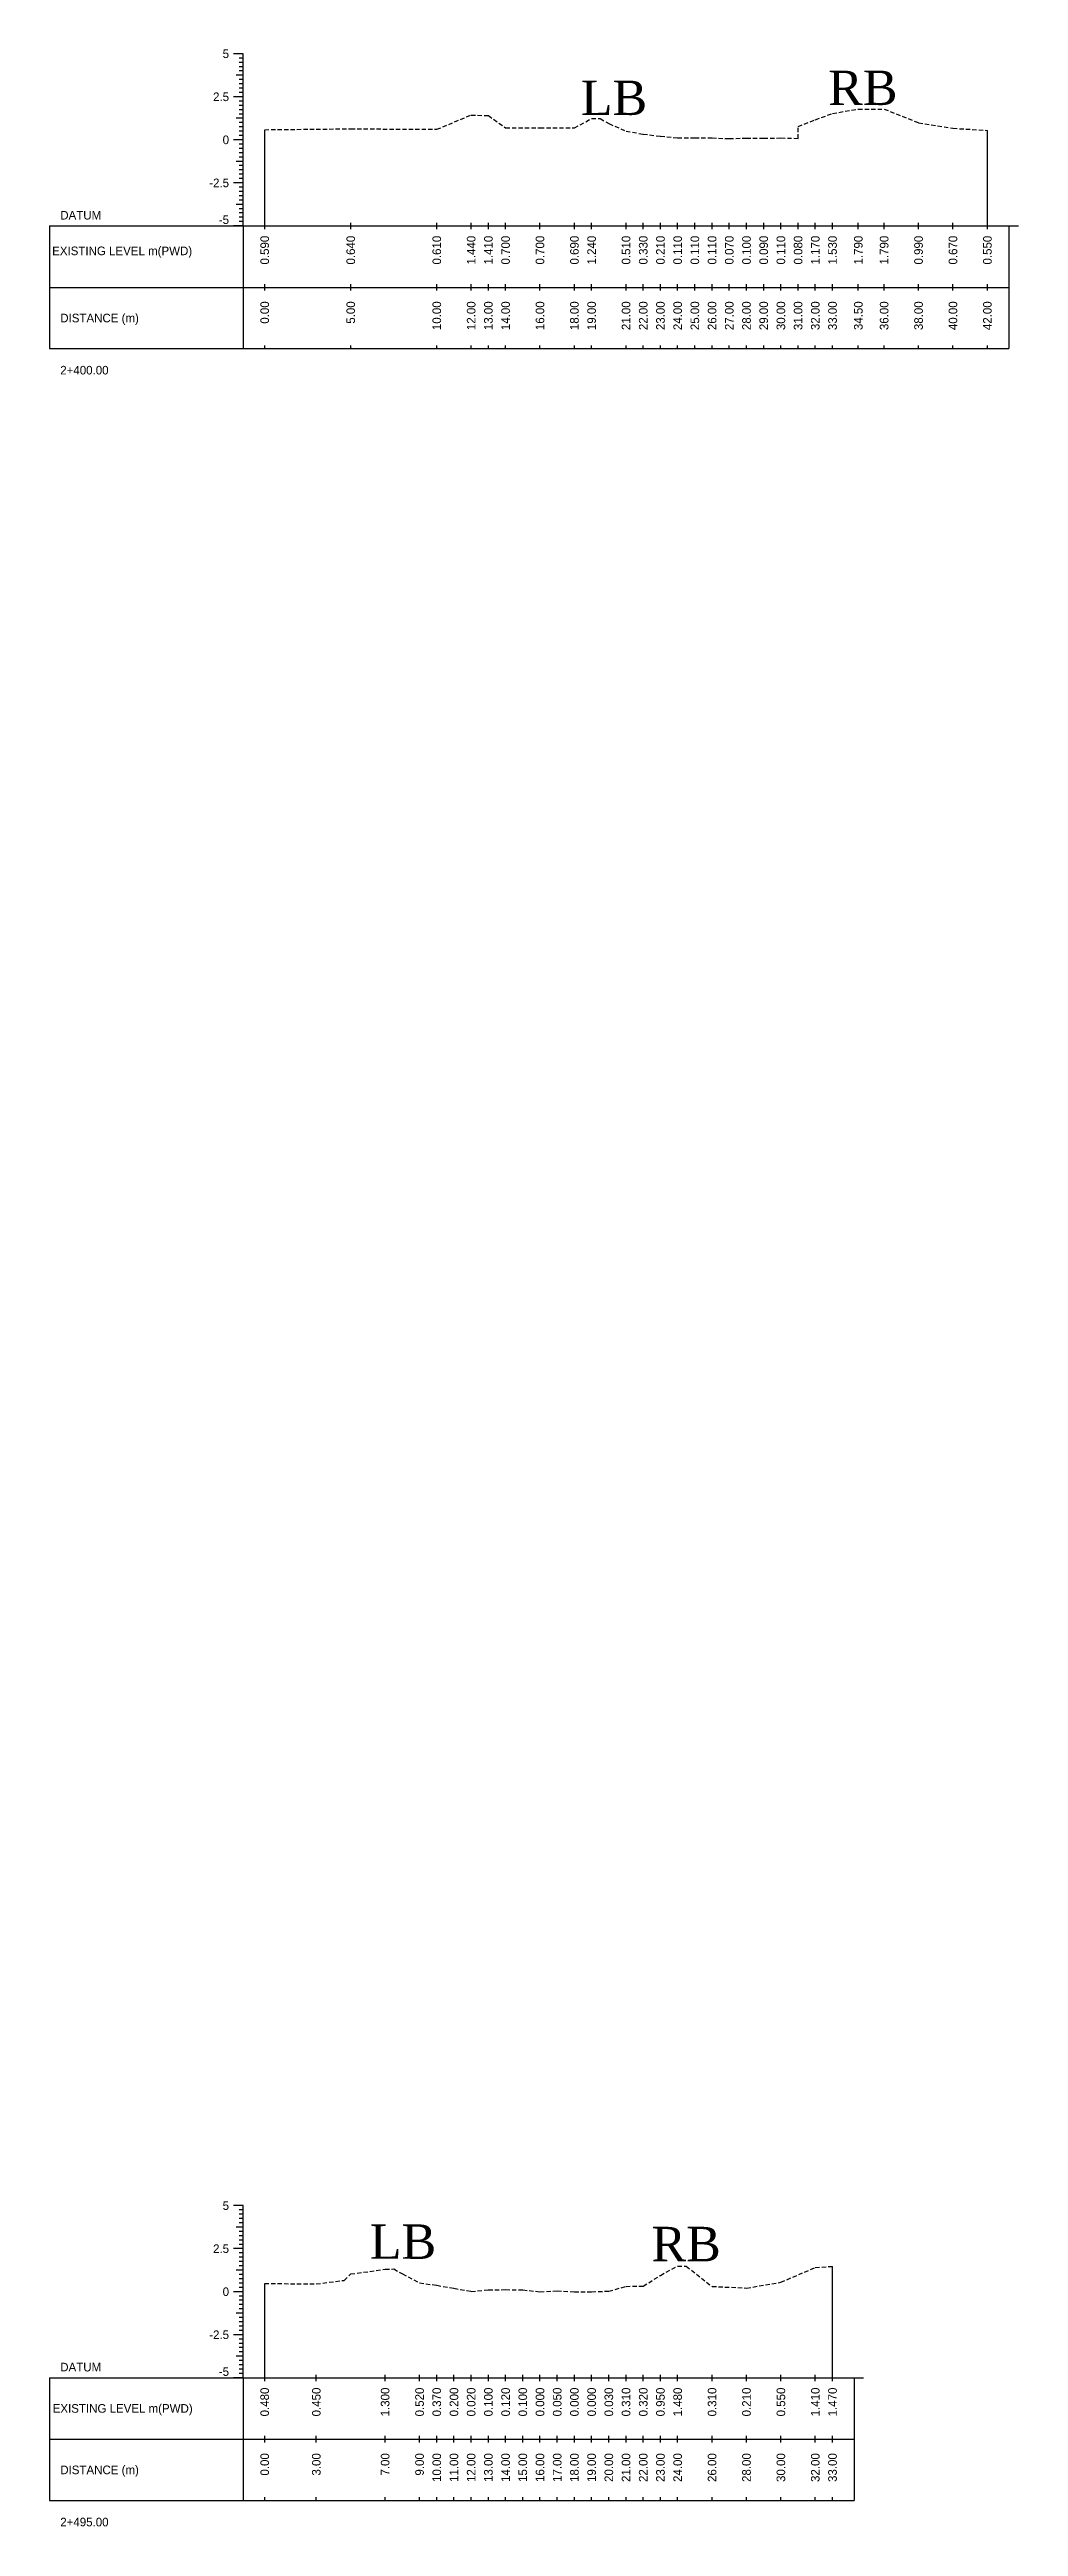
# Model space of a CAD drawing. Header units: inches. Extents: x 2552 to 3818, y -1499 to -1059.
# Drawn here: x 3761.4 to 3817.7, y -1364.3 to -1220.4 of the extents above; entities that cross this region are included whole.
import ezdxf
from ezdxf.enums import TextEntityAlignment as Align

# ---------------------------------------------------------------- set-up
doc = ezdxf.new("R2010")
doc.units = ezdxf.units.IN
doc.header["$MEASUREMENT"] = 0
doc.linetypes.add('HIDDEN', pattern=[0.375, 0.25, -0.125])
doc.layers.add('CS_Drawing', color=7, linetype='Continuous')
doc.layers.add('GL', color=3, linetype='HIDDEN')
doc.styles.add('romans', font='romans.shx')

msp = doc.modelspace()

# ---------------------------------------------------------------- texts
at = {"char_height": 2, "width": 204.3733, "attachment_point": 1, "style": 'romans'}
for s, insert in [('{\\fTimes New Roman|b0|i0|c0|p18;LB}', (3792.25, -1222.23)), ('{\\fTimes New Roman|b0|i0|c0|p18;RB}', (3806.63, -1221.65)), ('{\\fTimes New Roman|b0|i0|c0|p18;LB}', (3779.99, -1346.76)), ('{\\fTimes New Roman|b0|i0|c0|p18;RB}', (3796.36, -1346.9))]:
    msp.add_mtext(s, dxfattribs=dict(at, insert=insert))
at = {"layer": 'CS_Drawing'}
for s, p in [('5', (3771.81, -1220.67)), ('2.5', (3771.81, -1223.17)), ('0', (3771.81, -1225.67)), ('-2.5', (3771.81, -1228.17)), ('5', (3771.81, -1345.67)), ('2.5', (3771.81, -1348.17)), ('0', (3771.81, -1350.67)), ('-2.5', (3771.81, -1353.17))]:
    msp.add_text(s, height=0.5, dxfattribs=at).set_placement(p, align=Align.MIDDLE_RIGHT)
for s, p in [('DATUM', (3762, -1230.05)), ('EXISTING LEVEL m(PWD)', (3761.53, -1232.12)), ('DISTANCE (m)', (3762, -1236.02)), ('2+400.00', (3762, -1239.05)), ('DATUM', (3762, -1355.05)), ('EXISTING LEVEL m(PWD)', (3761.56, -1357.45)), ('DISTANCE (m)', (3762, -1361.02)), ('2+495.00', (3762, -1364.05))]:
    msp.add_text(s, height=0.5, dxfattribs=at).set_placement(p, align=Align.MIDDLE_LEFT)
for p in [(3771.81, -1230.56), (3771.81, -1355.56)]:
    msp.add_text('-5', height=0.5, dxfattribs=at).set_placement(p, align=Align.RIGHT)
for s, p in [('0.590', (3773.88, -1231.24)), ('0.640', (3778.88, -1231.24)), ('0.610', (3783.88, -1231.24)), ('1.440', (3785.88, -1231.24)), ('1.410', (3786.88, -1231.24)), ('0.700', (3787.88, -1231.24)), ('0.700', (3789.88, -1231.24)), ('0.690', (3791.88, -1231.24)), ('1.240', (3792.88, -1231.24)), ('0.510', (3794.88, -1231.24)), ('0.330', (3795.88, -1231.24)), ('0.210', (3796.88, -1231.24)), ('0.110', (3797.88, -1231.24)), ('0.110', (3798.88, -1231.24)), ('0.110', (3799.88, -1231.24)), ('0.070', (3800.88, -1231.24)), ('0.100', (3801.88, -1231.24)), ('0.090', (3802.88, -1231.24)), ('0.110', (3803.88, -1231.24)), ('0.080', (3804.88, -1231.24)), ('1.170', (3805.88, -1231.24)), ('1.530', (3806.88, -1231.24)), ('1.790', (3808.38, -1231.24)), ('1.790', (3809.88, -1231.24)), ('0.990', (3811.88, -1231.24)), ('0.670', (3813.88, -1231.24)), ('0.550', (3815.88, -1231.24)), ('0.00', (3773.88, -1235.05)), ('5.00', (3778.88, -1235.05)), ('10.00', (3783.88, -1235.05)), ('12.00', (3785.88, -1235.05)), ('13.00', (3786.88, -1235.05)), ('14.00', (3787.88, -1235.05)), ('16.00', (3789.88, -1235.05)), ('18.00', (3791.88, -1235.05)), ('19.00', (3792.88, -1235.05)), ('21.00', (3794.88, -1235.05)), ('22.00', (3795.88, -1235.05)), ('23.00', (3796.88, -1235.05)), ('24.00', (3797.88, -1235.05)), ('25.00', (3798.88, -1235.05)), ('26.00', (3799.88, -1235.05)), ('27.00', (3800.88, -1235.05)), ('28.00', (3801.88, -1235.05)), ('29.00', (3802.88, -1235.05)), ('30.00', (3803.88, -1235.05)), ('31.00', (3804.88, -1235.05)), ('32.00', (3805.88, -1235.05)), ('33.00', (3806.88, -1235.05)), ('34.50', (3808.38, -1235.05)), ('36.00', (3809.88, -1235.05)), ('38.00', (3811.88, -1235.05)), ('40.00', (3813.88, -1235.05)), ('42.00', (3815.88, -1235.05)), ('0.480', (3773.88, -1356.24)), ('0.450', (3776.88, -1356.24)), ('1.300', (3780.88, -1356.24)), ('0.520', (3782.88, -1356.24)), ('0.370', (3783.88, -1356.24)), ('0.200', (3784.88, -1356.24)), ('0.020', (3785.88, -1356.24)), ('0.100', (3786.88, -1356.24)), ('0.120', (3787.88, -1356.24)), ('0.100', (3788.88, -1356.24)), ('0.000', (3789.88, -1356.24)), ('0.050', (3790.88, -1356.24)), ('0.000', (3791.88, -1356.24)), ('0.000', (3792.88, -1356.24)), ('0.030', (3793.88, -1356.24)), ('0.310', (3794.88, -1356.24)), ('0.320', (3795.88, -1356.24)), ('0.950', (3796.88, -1356.24)), ('1.480', (3797.88, -1356.24)), ('0.310', (3799.88, -1356.24)), ('0.210', (3801.88, -1356.24)), ('0.550', (3803.88, -1356.24)), ('1.410', (3805.88, -1356.24)), ('1.470', (3806.88, -1356.24)), ('0.00', (3773.88, -1360.05)), ('3.00', (3776.88, -1360.05)), ('7.00', (3780.88, -1360.05)), ('9.00', (3782.88, -1360.05)), ('10.00', (3783.88, -1360.05)), ('11.00', (3784.88, -1360.05)), ('12.00', (3785.88, -1360.05)), ('13.00', (3786.88, -1360.05)), ('14.00', (3787.88, -1360.05)), ('15.00', (3788.88, -1360.05)), ('16.00', (3789.88, -1360.05)), ('17.00', (3790.88, -1360.05)), ('18.00', (3791.88, -1360.05)), ('19.00', (3792.88, -1360.05)), ('20.00', (3793.88, -1360.05)), ('21.00', (3794.88, -1360.05)), ('22.00', (3795.88, -1360.05)), ('23.00', (3796.88, -1360.05)), ('24.00', (3797.88, -1360.05)), ('26.00', (3799.88, -1360.05)), ('28.00', (3801.88, -1360.05)), ('30.00', (3803.88, -1360.05)), ('32.00', (3805.88, -1360.05)), ('33.00', (3806.88, -1360.05))]:
    msp.add_text(s, height=0.5, rotation=90, dxfattribs=at).set_placement(p, align=Align.MIDDLE_RIGHT)

# ---------------------------------------------------------------- linework, layer by layer
at = {"layer": 'CS_Drawing'}
for p, q in [((3772.63, -1220.67), (3772.06, -1220.67)), ((3772.63, -1220.67), (3772.23, -1220.67)), ((3772.63, -1220.67), (3772.4, -1220.67)), ((3772.63, -1220.92), (3772.4, -1220.92)), ((3772.63, -1221.17), (3772.4, -1221.17)), ((3772.63, -1221.42), (3772.4, -1221.42)), ((3772.63, -1230.67), (3772.63, -1220.67)), ((3772.63, -1221.92), (3772.23, -1221.92)), ((3772.63, -1221.67), (3772.4, -1221.67)), ((3772.63, -1221.92), (3772.4, -1221.92)), ((3772.63, -1222.17), (3772.4, -1222.17)), ((3772.63, -1222.42), (3772.4, -1222.42)), ((3772.63, -1222.67), (3772.4, -1222.67)), ((3772.63, -1222.92), (3772.4, -1222.92)), ((3772.63, -1223.17), (3772.06, -1223.17)), ((3772.63, -1223.17), (3772.23, -1223.17)), ((3772.63, -1224.42), (3772.23, -1224.42)), ((3772.63, -1223.17), (3772.4, -1223.17)), ((3772.63, -1223.42), (3772.4, -1223.42)), ((3772.63, -1223.67), (3772.4, -1223.67)), ((3772.63, -1223.92), (3772.4, -1223.92)), ((3772.63, -1224.17), (3772.4, -1224.17)), ((3772.63, -1224.42), (3772.4, -1224.42)), ((3772.63, -1225.67), (3772.06, -1225.67)), ((3772.63, -1225.67), (3772.23, -1225.67)), ((3772.63, -1224.67), (3772.4, -1224.67)), ((3772.63, -1224.92), (3772.4, -1224.92)), ((3772.63, -1225.17), (3772.4, -1225.17)), ((3772.63, -1225.42), (3772.4, -1225.42)), ((3772.63, -1225.67), (3772.4, -1225.67)), ((3773.88, -1230.67), (3773.88, -1225.08)), ((3815.88, -1230.67), (3815.88, -1225.12)), ((3772.63, -1226.92), (3772.23, -1226.92)), ((3772.63, -1225.92), (3772.4, -1225.92)), ((3772.63, -1226.17), (3772.4, -1226.17)), ((3772.63, -1226.42), (3772.4, -1226.42)), ((3772.63, -1226.67), (3772.4, -1226.67)), ((3772.63, -1226.92), (3772.4, -1226.92)), ((3772.63, -1227.17), (3772.4, -1227.17)), ((3772.63, -1228.17), (3772.06, -1228.17)), ((3772.63, -1228.17), (3772.23, -1228.17)), ((3772.63, -1227.42), (3772.4, -1227.42)), ((3772.63, -1227.67), (3772.4, -1227.67)), ((3772.63, -1227.92), (3772.4, -1227.92)), ((3772.63, -1228.17), (3772.4, -1228.17)), ((3772.63, -1228.42), (3772.4, -1228.42)), ((3772.63, -1228.67), (3772.4, -1228.67)), ((3772.63, -1229.42), (3772.23, -1229.42)), ((3772.63, -1228.92), (3772.4, -1228.92)), ((3772.63, -1229.17), (3772.4, -1229.17)), ((3772.63, -1229.42), (3772.4, -1229.42)), ((3772.63, -1229.67), (3772.4, -1229.67)), ((3772.63, -1229.92), (3772.4, -1229.92)), ((3772.63, -1230.17), (3772.4, -1230.17)), ((3761.38, -1230.67), (3772.63, -1230.67)), ((3761.38, -1230.67), (3761.38, -1237.8)), ((3772.63, -1230.67), (3772.06, -1230.67)), ((3772.63, -1230.67), (3772.23, -1230.67)), ((3772.63, -1230.42), (3772.4, -1230.42)), ((3772.63, -1230.67), (3772.4, -1230.67)), ((3772.63, -1230.67), (3817.13, -1230.67)), ((3772.63, -1230.67), (3772.63, -1237.8)), ((3773.88, -1230.86), (3773.88, -1230.49)), ((3778.88, -1230.86), (3778.88, -1230.49)), ((3783.88, -1230.86), (3783.88, -1230.49)), ((3785.88, -1230.86), (3785.88, -1230.49)), ((3786.88, -1230.86), (3786.88, -1230.49)), ((3787.88, -1230.86), (3787.88, -1230.49)), ((3789.88, -1230.86), (3789.88, -1230.49)), ((3791.88, -1230.86), (3791.88, -1230.49)), ((3792.88, -1230.86), (3792.88, -1230.49)), ((3794.88, -1230.86), (3794.88, -1230.49)), ((3795.88, -1230.86), (3795.88, -1230.49)), ((3796.88, -1230.86), (3796.88, -1230.49)), ((3797.88, -1230.86), (3797.88, -1230.49)), ((3798.88, -1230.86), (3798.88, -1230.49)), ((3799.88, -1230.86), (3799.88, -1230.49)), ((3800.88, -1230.86), (3800.88, -1230.49)), ((3801.88, -1230.86), (3801.88, -1230.49)), ((3802.88, -1230.86), (3802.88, -1230.49)), ((3803.88, -1230.86), (3803.88, -1230.49)), ((3804.88, -1230.86), (3804.88, -1230.49)), ((3805.88, -1230.86), (3805.88, -1230.49)), ((3806.88, -1230.86), (3806.88, -1230.49)), ((3808.38, -1230.86), (3808.38, -1230.49)), ((3809.88, -1230.86), (3809.88, -1230.49)), ((3811.88, -1230.86), (3811.88, -1230.49)), ((3813.88, -1230.86), (3813.88, -1230.49)), ((3815.88, -1230.86), (3815.88, -1230.49)), ((3817.13, -1230.67), (3817.69, -1230.67)), ((3817.13, -1230.67), (3817.52, -1230.67)), ((3817.13, -1230.67), (3817.35, -1230.67)), ((3817.13, -1230.67), (3817.13, -1237.8)), ((3761.38, -1234.24), (3772.63, -1234.24)), ((3772.63, -1234.24), (3817.13, -1234.24)), ((3772.63, -1234.24), (3817.13, -1234.24)), ((3773.88, -1234.42), (3773.88, -1234.05)), ((3778.88, -1234.42), (3778.88, -1234.05)), ((3783.88, -1234.42), (3783.88, -1234.05)), ((3785.88, -1234.42), (3785.88, -1234.05)), ((3786.88, -1234.42), (3786.88, -1234.05)), ((3787.88, -1234.42), (3787.88, -1234.05)), ((3789.88, -1234.42), (3789.88, -1234.05)), ((3791.88, -1234.42), (3791.88, -1234.05)), ((3792.88, -1234.42), (3792.88, -1234.05)), ((3794.88, -1234.42), (3794.88, -1234.05)), ((3795.88, -1234.42), (3795.88, -1234.05)), ((3796.88, -1234.42), (3796.88, -1234.05)), ((3797.88, -1234.42), (3797.88, -1234.05)), ((3798.88, -1234.42), (3798.88, -1234.05)), ((3799.88, -1234.42), (3799.88, -1234.05)), ((3800.88, -1234.42), (3800.88, -1234.05)), ((3801.88, -1234.42), (3801.88, -1234.05)), ((3802.88, -1234.42), (3802.88, -1234.05)), ((3803.88, -1234.42), (3803.88, -1234.05)), ((3804.88, -1234.42), (3804.88, -1234.05)), ((3805.88, -1234.42), (3805.88, -1234.05)), ((3806.88, -1234.42), (3806.88, -1234.05)), ((3808.38, -1234.42), (3808.38, -1234.05)), ((3809.88, -1234.42), (3809.88, -1234.05)), ((3811.88, -1234.42), (3811.88, -1234.05)), ((3813.88, -1234.42), (3813.88, -1234.05)), ((3815.88, -1234.42), (3815.88, -1234.05)), ((3761.38, -1237.8), (3772.63, -1237.8)), ((3772.63, -1237.8), (3817.13, -1237.8)), ((3773.88, -1237.8), (3773.88, -1237.61)), ((3778.88, -1237.8), (3778.88, -1237.61)), ((3783.88, -1237.8), (3783.88, -1237.61)), ((3785.88, -1237.8), (3785.88, -1237.61)), ((3786.88, -1237.8), (3786.88, -1237.61)), ((3787.88, -1237.8), (3787.88, -1237.61)), ((3789.88, -1237.8), (3789.88, -1237.61)), ((3791.88, -1237.8), (3791.88, -1237.61)), ((3792.88, -1237.8), (3792.88, -1237.61)), ((3794.88, -1237.8), (3794.88, -1237.61)), ((3795.88, -1237.8), (3795.88, -1237.61)), ((3796.88, -1237.8), (3796.88, -1237.61)), ((3797.88, -1237.8), (3797.88, -1237.61)), ((3798.88, -1237.8), (3798.88, -1237.61)), ((3799.88, -1237.8), (3799.88, -1237.61)), ((3800.88, -1237.8), (3800.88, -1237.61)), ((3801.88, -1237.8), (3801.88, -1237.61)), ((3802.88, -1237.8), (3802.88, -1237.61)), ((3803.88, -1237.8), (3803.88, -1237.61)), ((3804.88, -1237.8), (3804.88, -1237.61)), ((3805.88, -1237.8), (3805.88, -1237.61)), ((3806.88, -1237.8), (3806.88, -1237.61)), ((3808.38, -1237.8), (3808.38, -1237.61)), ((3809.88, -1237.8), (3809.88, -1237.61)), ((3811.88, -1237.8), (3811.88, -1237.61)), ((3813.88, -1237.8), (3813.88, -1237.61)), ((3815.88, -1237.8), (3815.88, -1237.61)), ((3772.63, -1345.67), (3772.06, -1345.67)), ((3772.63, -1345.67), (3772.23, -1345.67)), ((3772.63, -1345.67), (3772.4, -1345.67)), ((3772.63, -1345.92), (3772.4, -1345.92)), ((3772.63, -1346.17), (3772.4, -1346.17)), ((3772.63, -1346.42), (3772.4, -1346.42)), ((3772.63, -1346.67), (3772.4, -1346.67)), ((3772.63, -1355.67), (3772.63, -1345.67)), ((3772.63, -1348.17), (3772.06, -1348.17)), ((3772.63, -1346.92), (3772.23, -1346.92)), ((3772.63, -1348.17), (3772.23, -1348.17)), ((3772.63, -1346.92), (3772.4, -1346.92)), ((3772.63, -1347.17), (3772.4, -1347.17)), ((3772.63, -1347.42), (3772.4, -1347.42)), ((3772.63, -1347.67), (3772.4, -1347.67)), ((3772.63, -1347.92), (3772.4, -1347.92)), ((3772.63, -1348.17), (3772.4, -1348.17)), ((3772.63, -1349.42), (3772.23, -1349.42)), ((3772.63, -1348.42), (3772.4, -1348.42)), ((3772.63, -1348.67), (3772.4, -1348.67)), ((3772.63, -1348.92), (3772.4, -1348.92)), ((3772.63, -1349.17), (3772.4, -1349.17)), ((3772.63, -1349.42), (3772.4, -1349.42)), ((3806.88, -1355.67), (3806.88, -1349.2)), ((3772.63, -1350.67), (3772.06, -1350.67)), ((3772.63, -1350.67), (3772.23, -1350.67)), ((3772.63, -1349.67), (3772.4, -1349.67)), ((3772.63, -1349.92), (3772.4, -1349.92)), ((3772.63, -1350.17), (3772.4, -1350.17)), ((3772.63, -1350.42), (3772.4, -1350.42)), ((3772.63, -1350.67), (3772.4, -1350.67)), ((3772.63, -1350.92), (3772.4, -1350.92)), ((3773.88, -1355.67), (3773.88, -1350.19)), ((3772.63, -1351.92), (3772.23, -1351.92)), ((3772.63, -1351.17), (3772.4, -1351.17)), ((3772.63, -1351.42), (3772.4, -1351.42)), ((3772.63, -1351.67), (3772.4, -1351.67)), ((3772.63, -1351.92), (3772.4, -1351.92)), ((3772.63, -1352.17), (3772.4, -1352.17)), ((3772.63, -1352.42), (3772.4, -1352.42)), ((3772.63, -1353.17), (3772.06, -1353.17)), ((3772.63, -1353.17), (3772.23, -1353.17)), ((3772.63, -1352.67), (3772.4, -1352.67)), ((3772.63, -1352.92), (3772.4, -1352.92)), ((3772.63, -1353.17), (3772.4, -1353.17)), ((3772.63, -1353.42), (3772.4, -1353.42)), ((3772.63, -1353.67), (3772.4, -1353.67)), ((3772.63, -1353.92), (3772.4, -1353.92)), ((3772.63, -1354.42), (3772.23, -1354.42)), ((3772.63, -1354.17), (3772.4, -1354.17)), ((3772.63, -1354.42), (3772.4, -1354.42)), ((3772.63, -1354.67), (3772.4, -1354.67)), ((3772.63, -1354.92), (3772.4, -1354.92)), ((3772.63, -1355.17), (3772.4, -1355.17)), ((3761.38, -1355.67), (3772.63, -1355.67)), ((3761.38, -1355.67), (3761.38, -1362.8)), ((3772.63, -1355.67), (3772.06, -1355.67)), ((3772.63, -1355.67), (3772.23, -1355.67)), ((3772.63, -1355.42), (3772.4, -1355.42)), ((3772.63, -1355.67), (3772.4, -1355.67)), ((3772.63, -1355.67), (3808.13, -1355.67)), ((3772.63, -1355.67), (3772.63, -1362.8)), ((3773.88, -1355.86), (3773.88, -1355.49)), ((3776.88, -1355.86), (3776.88, -1355.49)), ((3780.88, -1355.86), (3780.88, -1355.49)), ((3782.88, -1355.86), (3782.88, -1355.49)), ((3783.88, -1355.86), (3783.88, -1355.49)), ((3784.88, -1355.86), (3784.88, -1355.49)), ((3785.88, -1355.86), (3785.88, -1355.49)), ((3786.88, -1355.86), (3786.88, -1355.49)), ((3787.88, -1355.86), (3787.88, -1355.49)), ((3788.88, -1355.86), (3788.88, -1355.49)), ((3789.88, -1355.86), (3789.88, -1355.49)), ((3790.88, -1355.86), (3790.88, -1355.49)), ((3791.88, -1355.86), (3791.88, -1355.49)), ((3792.88, -1355.86), (3792.88, -1355.49)), ((3793.88, -1355.86), (3793.88, -1355.49)), ((3794.88, -1355.86), (3794.88, -1355.49)), ((3795.88, -1355.86), (3795.88, -1355.49)), ((3796.88, -1355.86), (3796.88, -1355.49)), ((3797.88, -1355.86), (3797.88, -1355.49)), ((3799.88, -1355.86), (3799.88, -1355.49)), ((3801.88, -1355.86), (3801.88, -1355.49)), ((3803.88, -1355.86), (3803.88, -1355.49)), ((3805.88, -1355.86), (3805.88, -1355.49)), ((3806.88, -1355.86), (3806.88, -1355.49)), ((3808.13, -1355.67), (3808.69, -1355.67)), ((3808.13, -1355.67), (3808.52, -1355.67)), ((3808.13, -1355.67), (3808.35, -1355.67)), ((3808.13, -1355.67), (3808.13, -1362.8)), ((3761.38, -1359.24), (3772.63, -1359.24)), ((3772.63, -1359.24), (3808.13, -1359.24)), ((3772.63, -1359.24), (3808.13, -1359.24)), ((3773.88, -1359.42), (3773.88, -1359.05)), ((3776.88, -1359.42), (3776.88, -1359.05)), ((3780.88, -1359.42), (3780.88, -1359.05)), ((3782.88, -1359.42), (3782.88, -1359.05)), ((3783.88, -1359.42), (3783.88, -1359.05)), ((3784.88, -1359.42), (3784.88, -1359.05)), ((3785.88, -1359.42), (3785.88, -1359.05)), ((3786.88, -1359.42), (3786.88, -1359.05)), ((3787.88, -1359.42), (3787.88, -1359.05)), ((3788.88, -1359.42), (3788.88, -1359.05)), ((3789.88, -1359.42), (3789.88, -1359.05)), ((3790.88, -1359.42), (3790.88, -1359.05)), ((3791.88, -1359.42), (3791.88, -1359.05)), ((3792.88, -1359.42), (3792.88, -1359.05)), ((3793.88, -1359.42), (3793.88, -1359.05)), ((3794.88, -1359.42), (3794.88, -1359.05)), ((3795.88, -1359.42), (3795.88, -1359.05)), ((3796.88, -1359.42), (3796.88, -1359.05)), ((3797.88, -1359.42), (3797.88, -1359.05)), ((3799.88, -1359.42), (3799.88, -1359.05)), ((3801.88, -1359.42), (3801.88, -1359.05)), ((3803.88, -1359.42), (3803.88, -1359.05)), ((3805.88, -1359.42), (3805.88, -1359.05)), ((3806.88, -1359.42), (3806.88, -1359.05)), ((3761.38, -1362.8), (3772.63, -1362.8)), ((3772.63, -1362.8), (3808.13, -1362.8)), ((3773.88, -1362.8), (3773.88, -1362.61)), ((3776.88, -1362.8), (3776.88, -1362.61)), ((3780.88, -1362.8), (3780.88, -1362.61)), ((3782.88, -1362.8), (3782.88, -1362.61)), ((3783.88, -1362.8), (3783.88, -1362.61)), ((3784.88, -1362.8), (3784.88, -1362.61)), ((3785.88, -1362.8), (3785.88, -1362.61)), ((3786.88, -1362.8), (3786.88, -1362.61)), ((3787.88, -1362.8), (3787.88, -1362.61)), ((3788.88, -1362.8), (3788.88, -1362.61)), ((3789.88, -1362.8), (3789.88, -1362.61)), ((3790.88, -1362.8), (3790.88, -1362.61)), ((3791.88, -1362.8), (3791.88, -1362.61)), ((3792.88, -1362.8), (3792.88, -1362.61)), ((3793.88, -1362.8), (3793.88, -1362.61)), ((3794.88, -1362.8), (3794.88, -1362.61)), ((3795.88, -1362.8), (3795.88, -1362.61)), ((3796.88, -1362.8), (3796.88, -1362.61)), ((3797.88, -1362.8), (3797.88, -1362.61)), ((3799.88, -1362.8), (3799.88, -1362.61)), ((3801.88, -1362.8), (3801.88, -1362.61)), ((3803.88, -1362.8), (3803.88, -1362.61)), ((3805.88, -1362.8), (3805.88, -1362.61)), ((3806.88, -1362.8), (3806.88, -1362.61))]:
    msp.add_line(p, q, dxfattribs=at)
at = {"layer": 'GL'}
for points in [[(3773.88, -1225.08), (3778.88, -1225.03), (3783.88, -1225.06), (3785.88, -1224.23), (3786.88, -1224.26), (3787.88, -1224.97), (3789.88, -1224.97), (3791.88, -1224.98), (3792.88, -1224.43), (3793.38, -1224.43), (3793.88, -1224.73), (3794.88, -1225.16), (3795.88, -1225.34), (3796.88, -1225.46), (3797.88, -1225.56), (3798.88, -1225.56), (3799.88, -1225.56), (3800.88, -1225.6), (3801.88, -1225.57), (3802.88, -1225.58), (3803.88, -1225.56), (3804.88, -1225.59), (3804.88, -1224.89), (3805.88, -1224.5), (3806.88, -1224.14), (3808.38, -1223.88), (3809.88, -1223.88), (3811.88, -1224.68), (3813.88, -1225), (3815.88, -1225.12)], [(3773.88, -1350.19), (3776.88, -1350.22), (3778.49, -1350.01), (3778.88, -1349.64), (3780.88, -1349.37), (3781.38, -1349.35), (3781.88, -1349.64), (3782.88, -1350.15), (3783.88, -1350.3), (3784.88, -1350.47), (3785.88, -1350.65), (3786.88, -1350.57), (3787.88, -1350.55), (3788.88, -1350.57), (3789.88, -1350.67), (3790.88, -1350.62), (3791.88, -1350.67), (3792.88, -1350.67), (3793.88, -1350.64), (3794.88, -1350.36), (3795.88, -1350.35), (3796.88, -1349.72), (3797.88, -1349.19), (3798.38, -1349.19), (3799.88, -1350.36), (3801.88, -1350.46), (3803.88, -1350.12), (3805.88, -1349.26), (3806.88, -1349.2), (3806.88, -1349.2)]]:
    msp.add_lwpolyline(points, dxfattribs=at)

msp.set_redraw_order([(e.dxf.handle, doc.entitydb.next_handle()) for e in msp.query("TEXT MTEXT ATTDEF DIMENSION ARC_DIMENSION")])  # texts and dimensions are drawn at this point

doc.saveas('drawing.dxf')
